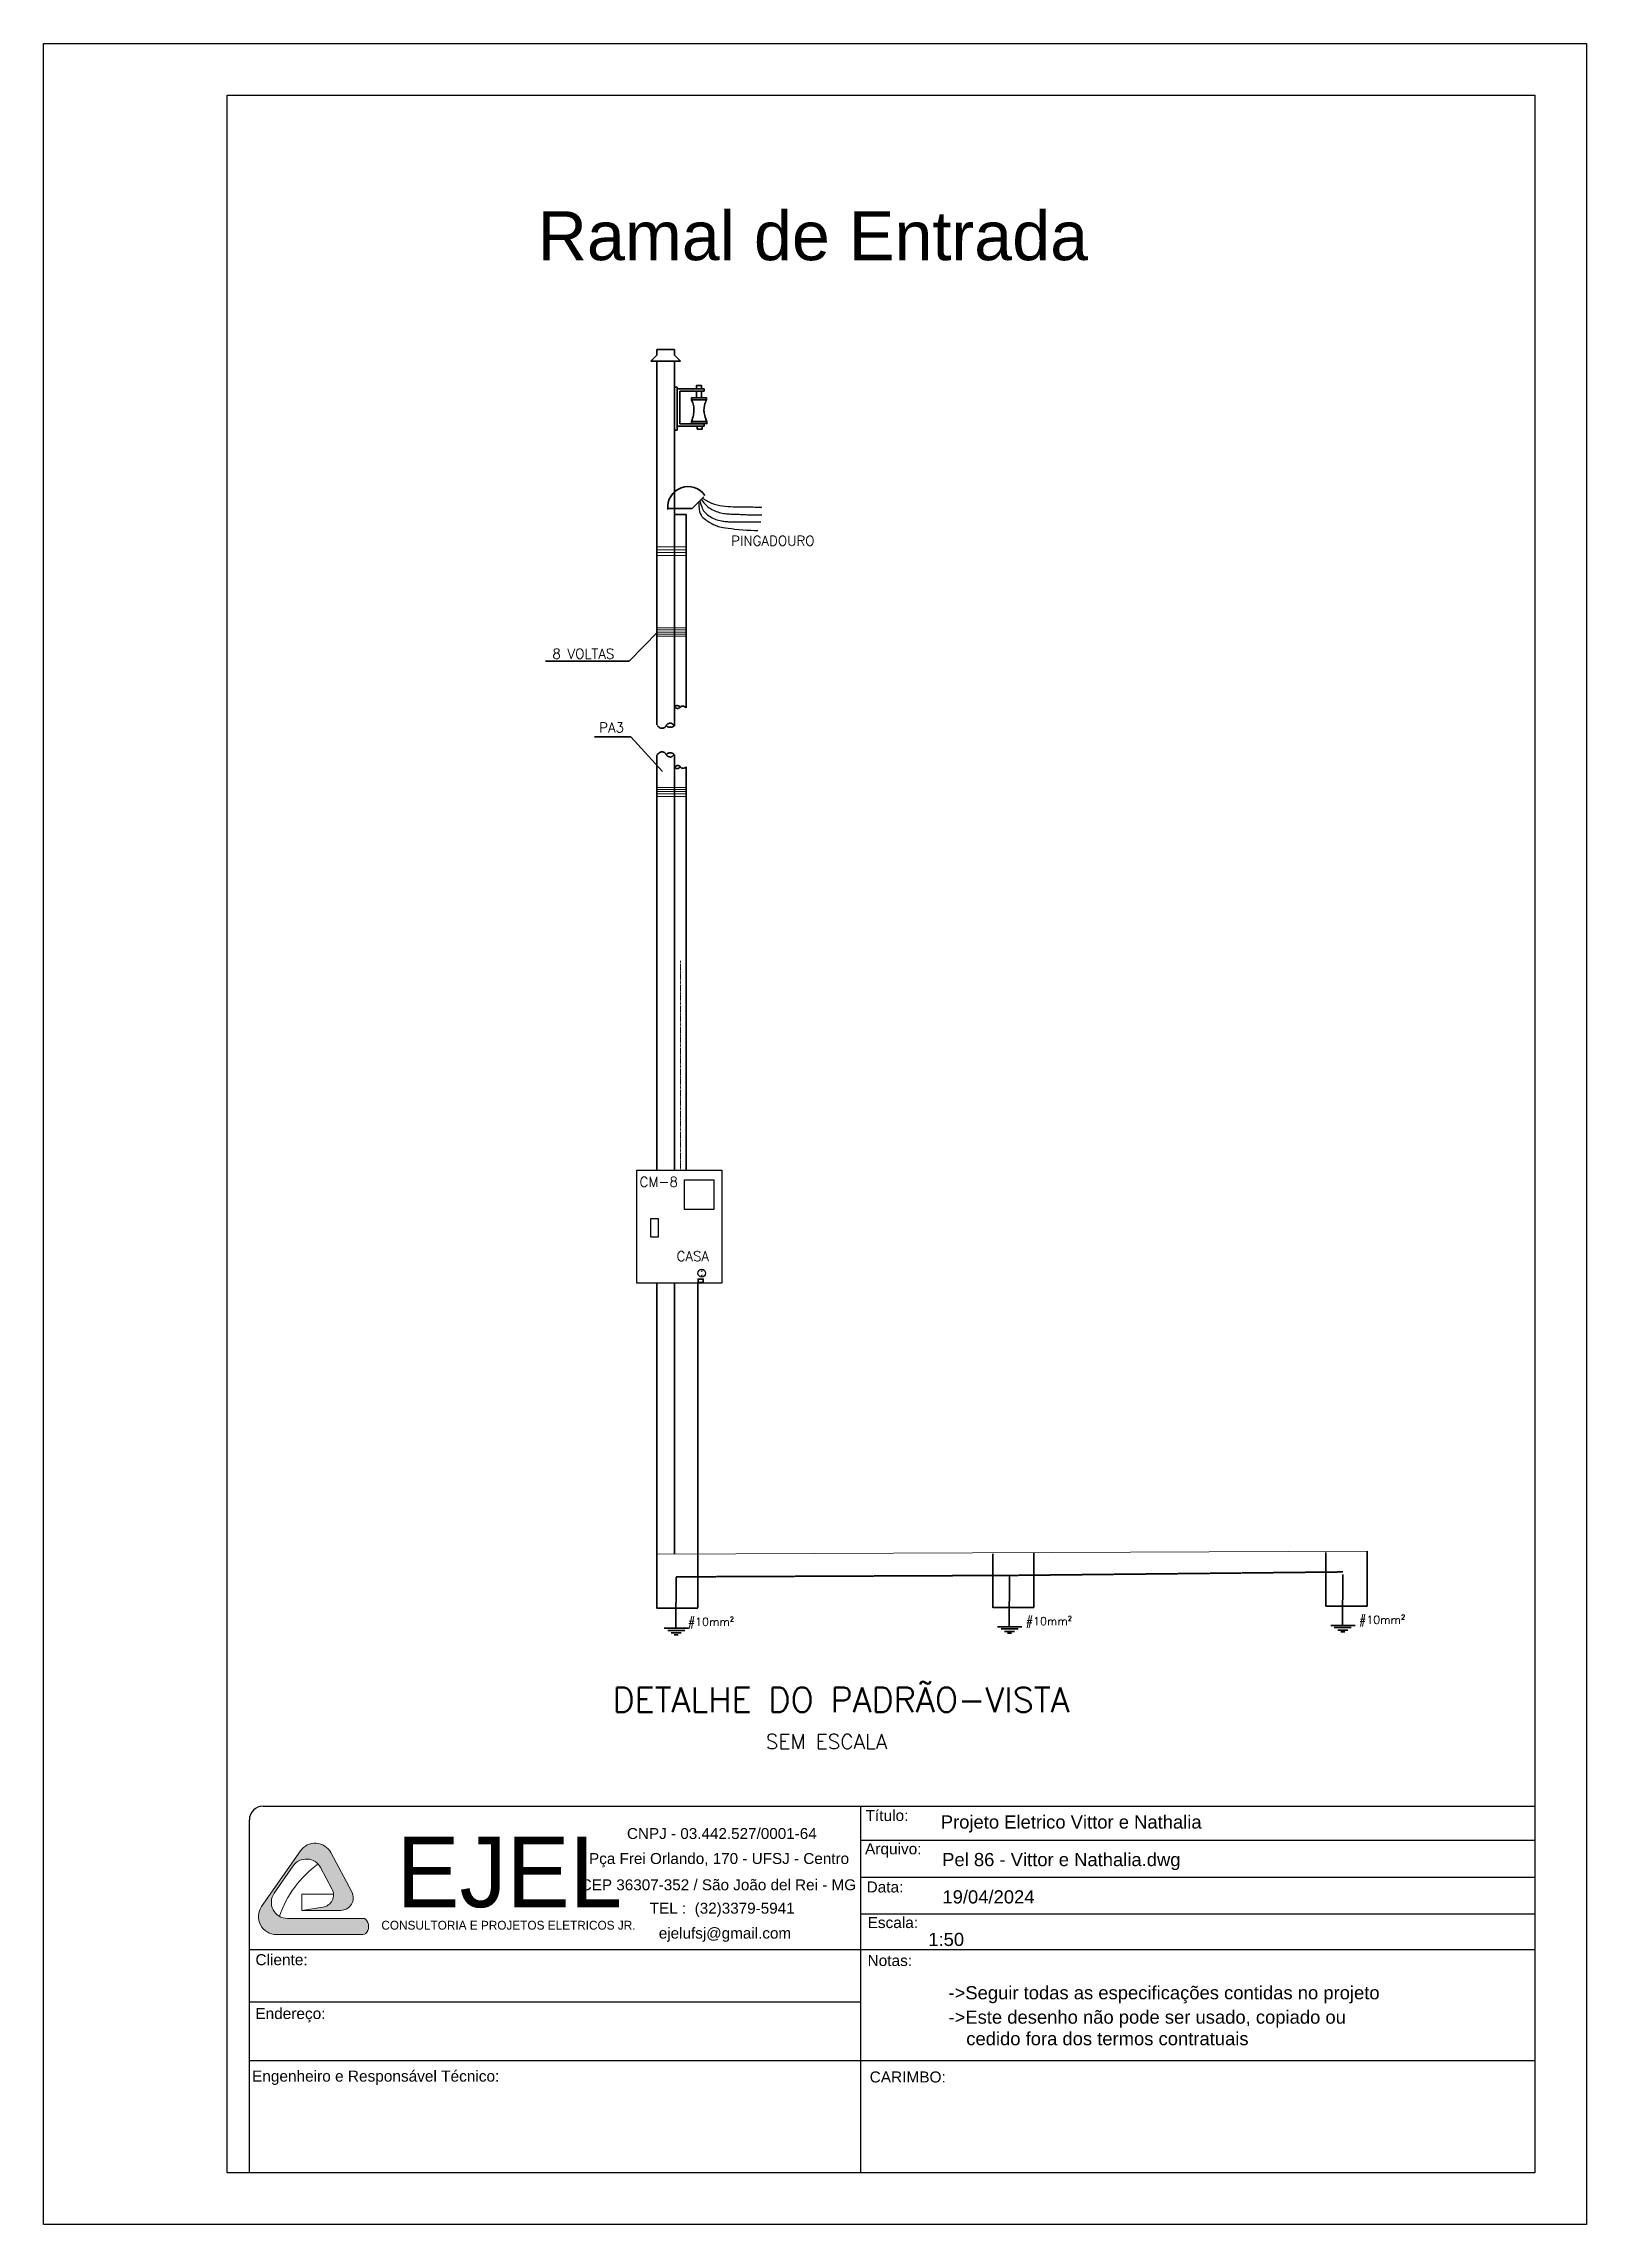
# Model space of a CAD drawing. Header units: millimetres. Extents: x 20625 to 81245, y 3427 to 18613.
# Drawn here: x 72437 to 73487, y 16922 to 18407 of the extents above; entities that cross this region are included whole.
import ezdxf

# ---------------------------------------------------------------- set-up
doc = ezdxf.new("R2010")
doc.units = ezdxf.units.MM
doc.linetypes.add('DASHDOT', pattern=[1, 0.5, -0.25, 0, -0.25])
doc.linetypes.add('HIDDEN', pattern=[0.375, 0.25, -0.125])
for name, color, linetype, lineweight in [('EJEL05130C', 130, 'Continuous', 30), ('EJEL0550C', 50, 'Continuous', 35), ('EJEL0580C', 80, 'Continuous', 9), ('EJEL0910C', 10, 'Continuous', 9), ('EJELFORMATO', 170, 'Continuous', 25)]:
    doc.layers.add(name, color=color, linetype=linetype, lineweight=lineweight)
doc.styles.add('AGEONE', font='')
doc.styles.add('AR', font='arial.ttf')
doc.styles.add('ROMANS', font='romans.shx')
doc.styles.get("Standard").update_dxf_attribs({"font": 'arial.ttf'})
doc.styles.get('AGEONE').set_extended_font_data('Ageone')

msp = doc.modelspace()

# ---------------------------------------------------------------- texts
at = {"layer": 'EJEL05130C', "style": 'ROMANS'}
for s, height, p in [('DETALHE DO PADRÃO-VISTA', 16.72895015538372, (72824.37973897377, 17270.71132906674)), ('SEM ESCALA', 10.03737009323023, (72928.68843102314, 17245.54647536695))]:
    msp.add_text(s, height=height, dxfattribs=at).set_placement(p)
at = {"layer": 'EJEL05130C', "insert": (72773.36949825835, 18292.63439055338), "char_height": 33.28397104570214, "width": 400.7572429833703, "attachment_point": 1}
msp.add_mtext('Ramal de Entrada', dxfattribs=at)
at = {"layer": 'EJEL0550C', "style": 'ROMANS'}
msp.add_text('CM-8', height=6.690014724313508, dxfattribs=at).set_placement((72842.76788635881, 17628.39693346312))
at = {"layer": 'EJEL0550C', "lineweight": -3, "style": 'ROMANS'}
for p in [(72863.34607094736, 17329.396903252), (73093.33755238737, 17329.85481167251), (73320.14386319763, 17330.81348699595)]:
    msp.add_text('   #10mm²', height=5.510850301450316, dxfattribs=at).set_placement(p)
at = {"layer": 'EJEL0550C'}
for s, p in [('Título:', (72996.64582553299, 17196.52194529535)), ('Arquivo:', (72996.26692851691, 17173.83299077062)), ('Data:', (72997.30808707322, 17147.86204198589)), ('Escala:', (72997.98990165596, 17123.61282546338)), ('Cliente:', (72581.37516448797, 17098.32385955051)), ('Notas:', (72997.97396605319, 17097.76632890579)), ('Endereço:', (72581.28714438941, 17061.67662064786)), ('Engenheiro e Responsável Técnico:', (72579.03313899602, 17019.05423843734)), ('CARIMBO:', (72999.4040506995, 17018.4680113613))]:
    msp.add_text(s, height=7.499999999997021, dxfattribs=at).set_placement(p)
at = {"layer": 'EJEL0580C', "style": 'ROMANS'}
for s, height, p in [('PINGADOURO', 6.691580062153488, (72905.11545230454, 18064.92690729781)), ('8 VOLTAS', 6.691580062153488, (72783.42205306253, 17987.99405734472)), ('PA3', 6.691580062153488, (72815.27665856403, 17937.77763212792)), ('CASA', 6.690014724313508, (72868.01765261595, 17577.76081327432))]:
    msp.add_text(s, height=height, dxfattribs=at).set_placement(p)
at = {"layer": 'EJEL0910C'}
for s, height, p in [('Projeto Eletrico Vittor e Nathalia ', 8.965787222641456, (73047.82019461726, 17191.37145945005, 836659.2000000005)), ('Pel 86 - Vittor e Nathalia.dwg', 8.965787222641456, (73048.76686231859, 17165.76495555132, 836659.2000000005)), ('19/04/2024', 8.965787222641456, (73048.91129064112, 17140.36647748549, 836659.2000000005)), ('1:50', 8.965787222638104, (73039.29358309403, 17111.39758033614)), ('->Seguir todas as especificações contidas no projeto', 8.965787222638104, (73053.03145236889, 17075.09914326378)), ('->Este desenho não pode ser usado, copiado ou', 8.965787222638104, (73053.03145236889, 17058.49748662465)), ('    cedido fora dos termos contratuais', 8.965787222638104, (73051.232539773, 17043.83350320831))]:
    msp.add_text(s, height=height, dxfattribs=at).set_placement(p)
for s, height, style, p in [('EJEL', 48.04040216260757, 'AGEONE', (72677.39850976654, 17137.83516890311)), ('CNPJ - 03.442.527/0001-64', 7.425507176293427, 'AR', (72834.21179929803, 17184.27130402178)), ('Pça Frei Orlando, 170 - UFSJ - Centro', 7.425507176293427, 'AR', (72808.41271368696, 17167.25824931779)), ('CEP 36307-352 / São João del Rei - MG', 7.425507176293427, 'AR', (72802.76359477892, 17149.35857699538)), ('TEL :  (32)3379-5941', 7.425507176293427, 'AR', (72849.7298248689, 17133.41469609104)), ('CONSULTORIA E PROJETOS ELETRICOS JR.', 5.999999999997617, 'AGEONE', (72667.05730825936, 17122.53852898817)), ('ejelufsj@gmail.com', 7.425507176293427, 'AR', (72855.87493141761, 17116.46603964927))]:
    msp.add_text(s, height=height, dxfattribs=dict(at, style=style)).set_placement(p)

# ---------------------------------------------------------------- blocks, each defined once
blk = doc.blocks.new('A$C5F4A2DB3')
at = {"layer": 'EJEL05130C'}
for p, q in [((0, 0), (0, 230)), ((0, 230), (172.5, 230)), ((172.5, 230), (172.5, 0)), ((96.64920554123819, 150.0591722979734), (96.64920554123819, 210.0591722979734)), ((96.64920554123819, 210.0591722979734), (156.6492055412382, 210.0591722979734)), ((156.6492055412382, 210.0591722979734), (156.6492055412382, 150.0591722979734)), ((156.6492055412382, 150.0591722979734), (96.64920554123819, 150.0591722979734)), ((27.82724357885309, 93.83141645032447), (27.82724357885309, 131.7084198010853)), ((27.82724357885309, 131.7084198010853), (42.82724357885309, 131.7084198010853)), ((42.82724357885309, 93.83141645032447), (27.82724357885309, 93.83141645032447)), ((42.82724357885309, 131.7084198010853), (42.82724357885309, 93.83141645032447)), ((172.5, 0), (0, 0))]:
    blk.add_line(p, q, dxfattribs=at)
for centre, radius in [((131.754860102199, 20.14273750243592), 7.875029835656671), ((131.6885855067521, 24.46546645491617), 0.7271537957777686), ((131.6885855067521, 15.49842860229546), 0.7271537957777686)]:
    blk.add_circle(centre, radius, dxfattribs=at)
blk = doc.blocks.new('A$C5AAA72BA')
at = {"layer": 'EJEL05130C'}
blk.add_blockref('A$C5F4A2DB3', (0, -26.61811790260253), dxfattribs=at)

# ---------------------------------------------------------------- hatches: boundary and pattern name
at = {"layer": 'EJEL0910C'}
h = msp.add_hatch(color=256, dxfattribs=at)
h.dxf.hatch_style = 1
edge = h.paths.add_edge_path()
edge.add_arc((72625.92247307279, 17146.24013330809), 8.52231240695832, -81.4230188051423, 28.01405766307471, ccw=False)
edge.add_line((72627.19347450708, 17137.8131312247), (72612.81998294959, 17135.64525133086))
edge.add_line((72612.81998294908, 17135.64525133068), (72639.43661291304, 17135.64525133068))
edge.add_arc((72639.43661291333, 17144.16756373784), 8.522312406956294, 270, 388.0140576630612)
edge.add_line((72646.96038626017, 17148.17039315902), (72632.70837781556, 17174.95866465349))
edge.add_arc((72621.9601301766, 17169.24033690886), 12.17473200993796, 28.01405766304059, 145.1095997923543)
edge.add_line((72611.97383392791, 17176.20438650244), (72585.5818582677, 17138.35886515907))
edge.add_arc((72595.56815451587, 17131.39481556541), 12.17473200993696, 145.1095997923455, 269.9862535994334)
edge.add_line((72595.56523355555, 17119.220083906), (72654.45295792581, 17119.20595556583))
edge.add_ellipse((72654.45437690541, 17124.70311764548), major_axis=(0.001418979510486892, 5.497162079936709), ratio=0.7056061408771387, start_angle=180, end_angle=360.0417428966182)
edge.add_line((72654.45296995783, 17130.20027899598), (72603.1128233746, 17130.18818386259))
edge.add_arc((72603.10999498397, 17141.14544230662), 10.95725880894664, 145.1095997923734, 270.0147897280216, ccw=False)
edge.add_line((72594.12232835994, 17147.41308694091), (72607.03555402752, 17165.93037279697))
edge.add_arc((72616.02322065168, 17159.66272816284), 10.95725880893985, 28.01405766305561, 145.109599792388, ccw=False)
edge.add_line((72625.69664352718, 17164.80922313302), (72633.44624642063, 17150.24296272958))

# ---------------------------------------------------------------- linework, layer by layer
at = {"layer": 'EJEL05130C'}
for points in [[(72883.03066303054, 18094.49852718039), (72883.10193665673, 18091.95515993294), (72883.30809458064, 18089.87184221279), (72883.63764236393, 18088.18463518825), (72884.07908557399, 18086.82960002791), (72884.6209297748, 18085.74279789979), (72885.25168052914, 18084.86028997219), (72885.95984340327, 18084.1181374137), (72886.73392396001, 18083.45240139291), (72887.56227134938, 18082.81057940606), (72888.43260905654, 18082.18591426454), (72889.33250415276, 18081.58308510796), (72890.24952370924, 18081.00677107621), (72891.1712347938, 18080.46165130861), (72892.08520447765, 18079.95240494478), (72892.97899983438, 18079.48371112461), (72893.84018793057, 18079.06024898741), (72894.66630557629, 18078.68461805553), (72895.49476854134, 18078.35109938042), (72896.3729623297, 18078.05189439595), (72897.34827244881, 18077.77920453575), (72898.46808440614, 18077.52523123456), (72899.77978371024, 18077.28217592569), (72901.33075586284, 18077.04224004304), (72903.16838637597, 18076.79762502107), (72905.31957396846, 18076.54365171959), (72907.72927022312, 18076.28811870501), (72910.32193994224, 18076.04194396964), (72913.02204792113, 18075.8160455061), (72915.75405895978, 18075.62134130672), (72918.44243785585, 18075.46874936439), (72921.01164940812, 18075.36918767087), (72923.38615841772, 18075.33357421905)], [(72883.99152039435, 18095.03090929004), (72884.34828313565, 18093.70569060776), (72884.7062171132, 18092.51463784479), (72885.07775548963, 18091.44214681059), (72885.47533143219, 18090.47261331639), (72885.91137810581, 18089.59043317165), (72886.39832867312, 18088.78000218731), (72886.94861630023, 18088.0257161737), (72887.5746741532, 18087.31197094116), (72888.28479103479, 18086.62645659584), (72889.0706782955, 18085.97004042996), (72889.9199029305, 18085.34688403064), (72890.82003193155, 18084.7611489859), (72891.75863229041, 18084.21699688317), (72892.72327099882, 18083.71858931102), (72893.70151504852, 18083.2700878566), (72894.68093143127, 18082.87565410735), (72895.65061197776, 18082.53788954615), (72896.60574785384, 18082.25315523404), (72897.54305507347, 18082.01625212725), (72898.45924964032, 18081.82198118168), (72899.35104756373, 18081.66514335327), (72900.21516485195, 18081.54053959737), (72901.04831751209, 18081.44297087106), (72901.84722155237, 18081.36723812969), (72902.61238534535, 18081.30866223335), (72903.35948673605, 18081.2646436606), (72904.10799592918, 18081.23310279327), (72904.87738313524, 18081.21196001439), (72905.6871185601, 18081.19913570579), (72906.5566724154, 18081.1925502499), (72907.50551490588, 18081.19012402945), (72908.55311624201, 18081.18977742657), (72909.72379463617, 18081.18977742657), (72911.06126032444, 18081.18977742657), (72912.61407154592, 18081.18977742657), (72914.43078653973, 18081.18977742657), (72916.55996354729, 18081.18977742657), (72919.05016081002, 18081.18977742657), (72921.94993656587, 18081.18977742657), (72925.3078490551, 18081.18977742657)], [(72884.71212326881, 18096.62805561955), (72885.68211611548, 18095.31521060985), (72886.61692429661, 18094.16093801183), (72887.52639956516, 18093.14912235708), (72888.42039368213, 18092.26364817779), (72889.3087584016, 18091.48840000526), (72890.20134548227, 18090.80726237195), (72891.10800668054, 18090.20411980918), (72892.0385937551, 18089.66285684855), (72893.00022185537, 18089.16995675999), (72893.9890597154, 18088.72229776499), (72894.99853945652, 18088.31935682195), (72896.02209320694, 18087.96061088981), (72897.05315309027, 18087.64553692784), (72898.08515123243, 18087.37361189471), (72899.1115197582, 18087.14431274908), (72900.12569079465, 18086.95711645022), (72901.12258204794, 18086.81054758337), (72902.10305356016, 18086.69932123723), (72903.06945095361, 18086.61720012796), (72904.0241198541, 18086.55794697082), (72904.9694058828, 18086.51532448113), (72905.90765466317, 18086.48309537443), (72906.84121182216, 18086.4550223663), (72907.77242297979, 18086.42486817231), (72908.70339922103, 18086.38778165804), (72909.63531346996, 18086.34445629133), (72910.56910411213, 18086.29697168861), (72911.50570953081, 18086.24740746919), (72912.44606811044, 18086.1978432489), (72913.39111823424, 18086.15035864706), (72914.34179828782, 18086.10703327978), (72915.29904665558, 18086.06994676579), (72916.26911888031, 18086.04065881762), (72917.2795391372, 18086.0186495311), (72918.36314875983, 18086.00287909758), (72919.55278908061, 18085.99230770813), (72920.88130143654, 18085.98589555384), (72922.38152716123, 18085.98260282575), (72924.08630758704, 18085.98138971552), (72926.02848404874, 18085.98121641423)], [(72885.91323512315, 18097.16043772919), (72887.95266958965, 18095.88355251267), (72889.93299522171, 18094.83126599882), (72891.86265594335, 18093.97862277647), (72893.7500956751, 18093.30066743334), (72895.60375833754, 18092.77244455884), (72897.43208785584, 18092.36899874153), (72899.2435281505, 18092.06537456941), (72901.04652314211, 18091.8366166316), (72902.8467019816, 18091.66088894317), (72904.63843473577, 18091.52883322433), (72906.41327669831, 18091.43421062294), (72908.16278316066, 18091.3707822857), (72909.87850942116, 18091.33230935961), (72911.55201076891, 18091.31255299224), (72913.17484250107, 18091.30527433088), (72914.73855991026, 18091.30423452195), (72916.23424908298, 18091.30406122066), (72917.65111927356, 18091.30284811014), (72918.97791052918, 18091.29955538206), (72920.20336289698, 18091.29314322805), (72921.31621642297, 18091.28257183831), (72922.3052111543, 18091.2668014048), (72923.15908713927, 18091.24479211828), (72923.86658442274, 18091.2155041704), (72924.42172114161, 18091.17867760835), (72924.83962779182, 18091.1371719067), (72925.1407129579, 18091.09462639611), (72925.34538522208, 18091.05468040814), (72925.47405317466, 18091.0209732726), (72925.54712539326, 18090.99714432074), (72925.58501046819, 18090.98683288324), (72925.60811698281, 18090.99367829135), (72925.63263104294, 18091.01976016237), (72925.65784885798, 18091.06091926085), (72925.67884415282, 18091.11143663885), (72925.6906906616, 18091.16559334752), (72925.68846211152, 18091.21767043861), (72925.66723222978, 18091.2619489636), (72925.62207474821, 18091.29270997423), (72925.5480633975, 18091.30423452195)]]:
    msp.add_lwpolyline(points, dxfattribs=at)
at = {"layer": 'EJEL0550C'}
for p, q in [((72850.50484629018, 18190.59149051531), (72854.51979432753, 18194.60643855266)), ((72854.51979432753, 18194.60643855266), (72854.51979432753, 18198.62138658973)), ((72854.51979432753, 18198.62138658973), (72866.56463843843, 18198.62138658973)), ((72866.56463843843, 18198.62138658973), (72866.56463843843, 18194.60643855266)), ((72870.57958647577, 18190.59149051531), (72866.56463843843, 18194.60643855266)), ((72854.51979432753, 18190.59149051531), (72850.50484629018, 18190.59149051531)), ((72854.49706972139, 17996.68964300971), (72854.49706972139, 18190.59149051531)), ((72854.51979432753, 18190.59149051531), (72866.56463843843, 18190.59149051531)), ((72866.56463843843, 18190.59149051531), (72870.57958647577, 18190.59149051531)), ((72866.56463843843, 17998.75541407355), (72866.56463843843, 18190.59149051531)), ((72870.19493078813, 18171.8388285932), (72886.69134529016, 18171.8388285932)), ((72886.69134529016, 18170.06491599504), (72870.19493078813, 18170.06491599504)), ((72886.69134529016, 18171.8388285932), (72886.69134529016, 18170.06491599504)), ((72886.69134529016, 18148.0177037329), (72870.19493078813, 18148.0177037329)), ((72886.69134529016, 18146.24378685875), (72886.69134529016, 18148.0177037329)), ((72870.19493078813, 18146.24378685875), (72886.69134529016, 18146.24378685875)), ((72878.58675794434, 18090.2177895833), (72862.52696579609, 18090.2177895833)), ((72866.54191383229, 18090.2177895833), (72874.57180990699, 18090.2177895833)), ((72866.54191383229, 18086.20284154566), (72866.54191383229, 18090.2177895833)), ((72878.58675794434, 18090.2177895833), (72886.61665401788, 18098.24768565742)), ((72866.54191383229, 18086.20284154566), (72874.57180990699, 18086.20284154566)), ((72874.57180990699, 18086.20284154566), (72874.57180990699, 17954.61691482551)), ((72855.16876044871, 18006.18853267131), (72835.8085383672, 17986.28832528253)), ((72854.52710153314, 17943.02206608984), (72854.52710153314, 17998.21917761378)), ((72866.5265767315, 17942.07237028119), (72866.5265767315, 17998.69406566783)), ((72835.8085383672, 17986.28832528253), (72778.86671175656, 17986.28832528253)), ((72836.86710933909, 17934.69783884004), (72812.19231091483, 17934.69783884004)), ((72858.45755149765, 17911.0860874487), (72836.86710933909, 17934.69783884004)), ((72854.49706972139, 17639.75711246242), (72854.49706972139, 17922.49733052729)), ((72866.54191383229, 17639.75711246242), (72866.54191383229, 17922.49733052729)), ((72874.57180990699, 17914.46743445288), (72874.57180990699, 17814.22192238072)), ((72874.4773140488, 17639.75711246242), (72874.4773140488, 17782.16894199177)), ((72854.49706972139, 17377.55678000735), (72854.49706972139, 17562.80394174741)), ((72866.54191383229, 17378.32606172115), (72866.54191383229, 17562.80394174741)), ((72867.72810251678, 17362.56543410248), (72867.51537025439, 17327.81984024033)), ((73094.53441332706, 17363.52410942593), (73094.32168106466, 17328.77851556407)), ((73321.34072413732, 17364.48278474938), (73321.12799187494, 17329.73719088752)), ((72859.63219699987, 17327.81984024033), (72876.16421125045, 17327.81984024033)), ((72862.03706187736, 17326.33649948949), (72873.55357742793, 17326.33649948949)), ((72864.36774630219, 17324.62495246908), (72871.15430335398, 17324.62495246908)), ((72866.4243448575, 17323.39266878067), (72869.16629444894, 17323.39266878067)), ((73086.438507809, 17328.77851556407), (73102.97052206188, 17328.77851556407)), ((73088.84337268877, 17327.29517481322), (73100.3598882382, 17327.29517481322)), ((73091.17405711362, 17325.5836277931), (73097.96061416541, 17325.5836277931)), ((73093.23065566778, 17324.3513441044), (73095.97260525922, 17324.3513441044)), ((73313.24481861926, 17329.73719088752), (73329.77683287214, 17329.73719088752)), ((73315.64968349905, 17328.25385013667), (73327.16619904847, 17328.25385013667)), ((73317.98036792388, 17326.54230311656), (73324.76692497567, 17326.54230311656)), ((73320.03696647804, 17325.31001942785), (73322.77891606948, 17325.31001942785))]:
    msp.add_line(p, q, dxfattribs=at)
at = {"layer": 'EJEL0550C', "linetype": 'HIDDEN'}
for p, q in [((72874.45489461944, 17815.30306758813), (72874.45489461944, 17782.395811984)), ((72882.55360690466, 17562.80394174741), (72882.55360690466, 17341.42830501195)), ((72854.49706972139, 17341.20708137487), (72854.49706972139, 17377.98601287074)), ((73083.13234989594, 17341.70850617854), (73083.13234989594, 17378.48743767441)), ((73111.18888707922, 17379.29845717786), (73111.18888707922, 17341.92972981562)), ((73309.93866070622, 17342.66718150199), (73309.93866070622, 17379.44611299786)), ((73337.99519788948, 17380.25713250131), (73337.99519788948, 17342.88840513907)), ((73094.53441332706, 17363.74056177064), (72867.72810251678, 17362.78188644719)), ((73321.35070552607, 17366.11304647783), (73094.53441332706, 17363.74056177064)), ((72882.55360690466, 17341.42830501195), (72854.85311531356, 17341.42830501195)), ((73111.18888707922, 17341.92972981562), (73083.4883954881, 17341.92972981562)), ((73337.99519788948, 17342.88840513907), (73310.29470629837, 17342.88840513907))]:
    msp.add_line(p, q, dxfattribs=at)
at = {"layer": 'EJEL0550C'}
for points in [[(72866.51496126578, 18172.85249293509), (72866.51496126578, 18143.70963028031), (72868.29149768189, 18143.70963028031), (72868.29149768189, 18172.85249293509)], [(72878.10960998168, 18164.15064872092), (72878.10960998168, 18165.61449877534), (72888.45878093944, 18165.61449877534), (72888.45878093944, 18164.15064872092)], [(72878.10960998168, 18148.04588915363), (72878.10960998168, 18149.51054219791), (72888.67896068975, 18149.51054219791), (72888.67896068975, 18148.04588915363)], [(72882.66198373436, 17563.27521634824), (72882.66198373436, 17565.50568058088), (72886.18445824532, 17565.50568058088), (72886.18445824532, 17563.27521634824)]]:
    msp.add_lwpolyline(points, close=True, dxfattribs=at)
for points in [[(72870.19493078813, 18171.8388285932), (72868.29149768189, 18171.8388285932)], [(72868.29149768189, 18171.8388285932), (72868.29149768189, 18146.24378685875), (72870.19493078813, 18146.24378685875)], [(72870.19493078813, 18148.0177037329), (72870.19493078813, 18170.06491599504)], [(72878.10960998168, 18164.15064872092), (72878.62775192628, 18163.09608537103), (72879.03428545009, 18162.12019226143), (72879.34146830149, 18161.21009881804), (72879.56155822425, 18160.35293446594), (72879.70681296679, 18159.53582863048), (72879.78949027522, 18158.74591073704), (72879.82184789443, 18157.97031021124), (72879.81614357057, 18157.19615647816), (72879.78119442858, 18156.41057896316), (72879.71205510088, 18155.60070709159), (72879.60033960339, 18154.75367028912), (72879.43766194739, 18153.85659798108), (72879.2156361442, 18152.89661959255), (72878.92587620625, 18151.86086454861), (72878.55999614831, 18150.73646227546), (72878.10960998168, 18149.51054219791)], [(72881.63272688475, 18171.8388285932), (72881.63272688475, 18174.02455539828), (72884.93566403752, 18174.02455539828), (72884.93566403752, 18171.8388285932)], [(72881.63272688475, 18165.61449877534), (72881.63272688475, 18170.06491599504)], [(72884.93566403752, 18170.06491599504), (72884.93566403752, 18165.61449877534), (72881.63272688475, 18165.61449877534)], [(72888.45878093944, 18164.15064872092), (72888.00363960772, 18163.24698429128), (72887.62527333671, 18162.36620506579), (72887.31787472019, 18161.5083110439), (72887.07563635994, 18160.67330222588), (72886.89275084974, 18159.86117861145), (72886.7634107891, 18159.07194020118), (72886.68180877293, 18158.30558699479), (72886.64213740075, 18157.56211899169), (72886.64117012874, 18156.8367700105), (72886.68600384567, 18156.10570913793), (72886.78631630265, 18155.34033927984), (72886.95178524974, 18154.51206334155), (72887.19208843695, 18153.59228422808), (72887.51690361544, 18152.55240484473), (72887.93590853293, 18151.36382809683), (72888.45878093944, 18149.99795688938)], [(72882.07316668396, 18144.21261611826), (72882.07316668396, 18146.24378685875)], [(72885.37602353815, 18146.24378685875), (72885.37602353815, 18144.21261611826), (72882.07316668396, 18144.21261611826)], [(72874.47352397941, 17954.69078986951), (72873.9939317188, 17955.00515133508), (72873.58051568198, 17955.25063777865), (72873.2251203496, 17955.43525792367), (72872.91959020105, 17955.56702049387), (72872.65576971699, 17955.65393421211), (72872.42550337686, 17955.70400780241), (72872.22063566123, 17955.72524998792), (72872.03301104844, 17955.72566949237), (72871.85574719828, 17955.71197838898), (72871.68705447702, 17955.68570214862), (72871.52641643246, 17955.64706959198), (72871.37331661006, 17955.59630953969), (72871.22723855416, 17955.53365081243), (72871.08766581252, 17955.45932223115), (72870.95408193064, 17955.37355261593), (72870.825970454, 17955.27657078829), (72870.70238473304, 17955.16910134624), (72870.58065733706, 17955.05385200141), (72870.45769064034, 17954.93402624334), (72870.33038701596, 17954.81282756102), (72870.1956488359, 17954.693459444), (72870.05037847557, 17954.57912538209), (72869.89147830811, 17954.47302886401), (72869.71585070547, 17954.37837337986), (72869.5215682839, 17954.29805732393), (72869.31138463112, 17954.23375871517), (72869.08922357105, 17954.18685047783), (72868.85900893337, 17954.15870553503), (72868.62466454666, 17954.15069681159), (72868.39011423483, 17954.16419723148), (72868.1592818299, 17954.2005797181), (72867.93609115461, 17954.26121719599), (72867.72439708706, 17954.34649105894), (72867.52777867697, 17954.45281658058), (72867.34974602704, 17954.57561750437), (72867.19380923537, 17954.7103175729), (72867.06347840233, 17954.85234053078), (72866.9622636272, 17954.99711012117), (72866.89367501036, 17955.14005008696), (72866.86122264991, 17955.2765841713), (72866.8673498242, 17955.4028987759), (72866.91023251411, 17955.51823092887), (72866.98697987967, 17955.6225803171), (72867.0947010797, 17955.71594662667), (72867.23050527304, 17955.7983295442), (72867.3915016174, 17955.86972875574), (72867.57479927276, 17955.93014394764), (72867.77750740029, 17955.97957480624), (72867.997698925, 17956.01687683653), (72868.23730186312, 17956.03632881514), (72868.49920799247, 17956.03106533882), (72868.78630909776, 17955.99422100228), (72869.10149696025, 17955.91893040168), (72869.44766336353, 17955.7983281326), (72869.82770008539, 17955.6255487909), (72870.24449891286, 17955.39372697188)], [(72854.66674142452, 17942.4936186292), (72855.41050985604, 17941.83203737373), (72856.06474329952, 17941.33691209948), (72856.63886645348, 17940.98670135642), (72857.14230401645, 17940.75986369307), (72857.58448068584, 17940.63485765825), (72857.97482116015, 17940.59014180218), (72858.32275014141, 17940.60417467284), (72858.63769232351, 17940.65541481958), (72858.92764890417, 17940.7258022434), (72859.19492706608, 17940.81120274989), (72859.44041049118, 17940.91096359624), (72859.66498285785, 17941.02443203964), (72859.86952784917, 17941.15095533755), (72860.05492914468, 17941.28988074746), (72860.22207042514, 17941.44055552627), (72860.37183537128, 17941.60232693116), (72860.50564757727, 17941.77421584835), (72860.62709029336, 17941.95393767871), (72860.74028668206, 17942.13888145013), (72860.8493599071, 17942.32643619281), (72860.95843313212, 17942.51399093577), (72861.07162952199, 17942.69893470719), (72861.19307223806, 17942.87865653726), (72861.32688444406, 17943.05054545445), (72861.47625669121, 17943.21231685963), (72861.64064907875, 17943.36299163815), (72861.81858909118, 17943.50191704806), (72862.00860421876, 17943.62844034598), (72862.20922194482, 17943.74190878966), (72862.41896975735, 17943.84166963601), (72862.63637514312, 17943.92707014221), (72862.85996558663, 17943.99745756631), (72863.08812130724, 17944.05217916437), (72863.31863345913, 17944.09058219469), (72863.54914592321, 17944.11201391392), (72863.77730258624, 17944.11582158008), (72864.00074733146, 17944.10135244952), (72864.21712404212, 17944.06795377998), (72864.42407660265, 17944.01497282924), (72864.61924889975, 17943.94175685362), (72864.80082474166, 17943.84852346074), (72864.96914764793, 17943.73897165654), (72865.12510106432, 17943.6176707971), (72865.26956843535, 17943.48919023793), (72865.40343320789, 17943.3580993354), (72865.52757882419, 17943.22896744502), (72865.6428887334, 17943.10636392316), (72865.7502463778, 17942.99485812533), (72865.85004434227, 17942.89771381743), (72865.9407117491, 17942.81297240553), (72866.02018686205, 17942.73736970551), (72866.08640794145, 17942.66764153296), (72866.13731324761, 17942.60052370435), (72866.17084104317, 17942.53275203498), (72866.18492958958, 17942.46106234074), (72866.17751714833, 17942.3821904378), (72866.14703289811, 17942.29385141309), (72866.09386967962, 17942.19767743686), (72866.01891125308, 17942.09627995013), (72865.92304137758, 17941.99227039479), (72865.80714381218, 17941.88826021241), (72865.67210231598, 17941.78686084375), (72865.51880064803, 17941.69068373066), (72865.34812256625, 17941.60234031417), (72865.16090270334, 17941.52406116541), (72864.95777917714, 17941.45655336885), (72864.7393409745, 17941.40014313992), (72864.50617708916, 17941.35515669262), (72864.25887650915, 17941.32192024182), (72863.99802822244, 17941.3007600021), (72863.72422122167, 17941.29200218745), (72863.43804449479, 17941.29597301304), (72863.14052875614, 17941.31430436109), (72862.83447160682, 17941.35385078907), (72862.5231123731, 17941.42277252152), (72862.20969038241, 17941.52922978357), (72861.89744495871, 17941.68138280033), (72861.58961542942, 17941.88739179692), (72861.28944111965, 17942.15541699788), (72861.00016135565, 17942.4936186292)], [(72854.66674142452, 17922.65535888202), (72855.41050985604, 17923.31694011186), (72856.06474329952, 17923.81206520234), (72856.63886645348, 17924.16227544914), (72857.14230401645, 17924.38911214531), (72857.58448068584, 17924.51411658535), (72857.97482116015, 17924.5588300632), (72858.32275014141, 17924.5447938728), (72858.63769232351, 17924.49354930835), (72858.92764890417, 17924.42315631704), (72859.19492706608, 17924.33774945877), (72859.44041049118, 17924.23798194699), (72859.66498285785, 17924.12450699513), (72859.86952784917, 17923.99797781578), (72860.05492914468, 17923.85904762266), (72860.22207042514, 17923.70836962894), (72860.37183537128, 17923.54659704748), (72860.50564757727, 17923.37470928036), (72860.62709029336, 17923.1949904826), (72860.74028668206, 17923.01005099754), (72860.8493599071, 17922.82250116912), (72860.95843313327, 17922.63495134041), (72861.07162952199, 17922.45001185536), (72861.19307223806, 17922.27029305759), (72861.32688444406, 17922.09840529048), (72861.47625669121, 17921.93663270901), (72861.64064907875, 17921.78595471529), (72861.81858909118, 17921.64702452189), (72862.00860421876, 17921.52049534283), (72862.20922194482, 17921.40702039039), (72862.41896975735, 17921.3072528789), (72862.63637514312, 17921.22184602063), (72862.85996558663, 17921.15145302932), (72863.08812130724, 17921.09672703978), (72863.31863345913, 17921.05832087288), (72863.54914592321, 17921.03688727142), (72863.77730258624, 17921.03307897823), (72864.00074733146, 17921.04754873582), (72864.21712404212, 17921.0809492873), (72864.42407660265, 17921.13393337519), (72864.61924889975, 17921.20715374202), (72864.80082474166, 17921.3003927286), (72864.96914764793, 17921.40995106747), (72865.12510106432, 17921.53125908918), (72865.26956843535, 17921.659747124), (72865.40343320789, 17921.79084550217), (72865.52757882419, 17921.91998455454), (72865.6428887334, 17922.04259461136), (72865.75024637894, 17922.15410600289), (72865.85004434227, 17922.25125470199), (72865.9407117491, 17922.33599925046), (72866.02018686205, 17922.41160383272), (72866.08640794145, 17922.48133263229), (72866.13731324761, 17922.54844983387), (72866.17084104317, 17922.6162196213), (72866.18492958958, 17922.68790617868), (72866.17751714833, 17922.76677369013), (72866.14703289811, 17922.85510712143), (72866.09386967962, 17922.95127456299), (72866.01891125308, 17923.05266488744), (72865.92304137758, 17923.15666696685), (72865.80714381218, 17923.26066967387), (72865.67210231598, 17923.36206188026), (72865.51880064803, 17923.45823245868), (72865.34812256625, 17923.54657028089), (72865.16090270334, 17923.62484501252), (72864.95777917714, 17923.69234948962), (72864.7393409745, 17923.74875734005), (72864.50617708916, 17923.79374219257), (72864.25887650915, 17923.82697767618), (72863.99802822244, 17923.84813741964), (72863.72422122167, 17923.8568950511), (72863.43804449479, 17923.85292419959), (72863.14052875614, 17923.83459300794), (72862.83447160682, 17923.79504767819), (72862.5231123731, 17923.72612892534), (72862.20969038241, 17923.6196774661), (72861.89744495871, 17923.46753401632), (72861.58961542942, 17923.26153929158), (72861.28944111965, 17922.99353400828), (72861.0001613568, 17922.65535888202)], [(72874.52049887166, 17914.31414373672), (72874.1162057334, 17914.00591654176), (72873.7550456821, 17913.76568468784), (72873.43155086334, 17913.58604279056), (72873.14025341802, 17913.45958546754), (72872.87568549052, 17913.37890733468), (72872.63237922065, 17913.33660300873), (72872.40486675277, 17913.32526710616), (72872.18768023013, 17913.33749424374), (72871.97656694308, 17913.3669262695), (72871.77213478199, 17913.41139396241), (72871.57620678097, 17913.46977533244), (72871.39060597864, 17913.54094838955), (72871.21715541484, 17913.623791144), (72871.05767812365, 17913.71718160604), (72870.91399714368, 17913.81999778594), (72870.7879355125, 17913.93111769365), (72870.68030359047, 17914.04915747992), (72870.58786103288, 17914.17168585247), (72870.50635481786, 17914.29600965926), (72870.43153192125, 17914.41943574908), (72870.3591393235, 17914.53927096928), (72870.28492400277, 17914.65282216896), (72870.20463293602, 17914.75739619576), (72870.11401310141, 17914.85029989763), (72870.0098578737, 17914.92951343706), (72869.89314620939, 17914.99571023264), (72869.76590346161, 17915.05023701694), (72869.63015498462, 17915.09444052309), (72869.48792613044, 17915.12966748398), (72869.341242251, 17915.15726463159), (72869.19212870175, 17915.17857869964), (72869.04261083464, 17915.19495642043), (72868.89441016245, 17915.20722085788), (72868.74803284231, 17915.21410040366), (72868.60368118866, 17915.21379977909), (72868.4615575171, 17915.2045237069), (72868.32186414326, 17915.18447690925), (72868.18480338505, 17915.15186410861), (72868.0505775546, 17915.10489002657), (72867.91938897215, 17915.04175938643), (72867.7915075178, 17914.96164930602), (72867.66747335729, 17914.86762648946), (72867.54789421972, 17914.76373003769), (72867.43337783881, 17914.65399905076), (72867.32453194479, 17914.54247262931), (72867.22196426791, 17914.4331898734), (72867.12628254073, 17914.33018988455), (72867.03809449464, 17914.23751176193), (72866.95831151708, 17914.15807264296), (72866.88905962298, 17914.09030181001), (72866.83276848332, 17914.03150658165), (72866.79186776906, 17913.97899427645), (72866.76878715004, 17913.93007221297), (72866.76595629838, 17913.88204771007), (72866.78580488387, 17913.8322280863), (72866.83076257752, 17913.77792065995), (72866.90221289101, 17913.71725552722), (72866.99735469093, 17913.65165389024), (72867.11234068572, 17913.58335972852), (72867.24332358154, 17913.51461702212), (72867.38645608684, 17913.44766974994), (72867.53789090895, 17913.38476189206), (72867.69378075513, 17913.32813742797), (72867.85027833273, 17913.28004033686), (72868.00432944529, 17913.24234062853), (72868.15605228028, 17913.21541242966), (72868.30635811914, 17913.19925589691), (72868.45615824906, 17913.19387118786), (72868.60636395028, 17913.19925845888), (72868.75788650772, 17913.21541786638), (72868.9116372051, 17913.2423495682), (72869.06852732385, 17913.28005372044), (72869.22953558891, 17913.32920358498), (72869.39591047402, 17913.3931648439), (72869.56896789526, 17913.47597628359), (72869.75002376761, 17913.58167669163), (72869.94039400599, 17913.71430485413), (72870.14139452421, 17913.87789955777), (72870.35434123834, 17914.07649958954), (72870.58055006337, 17914.31414373672)]]:
    msp.add_lwpolyline(points, dxfattribs=at)
msp.add_arc((72875.82431309756, 18091.30423452195), 13.8603313452751, 34.15470000234507, 186.6533000092554, dxfattribs=at)
at = {"layer": 'EJEL0580C'}
for p, q in [((72854.48558696872, 18064.13829311202), (72874.60047663591, 18064.13829311202)), ((72854.48558696872, 18062.2063001165), (72874.60047663591, 18062.2063001165)), ((72854.48558696872, 18060.27430712098), (72874.60047663591, 18060.27430712098)), ((72854.48558696872, 18058.20419991291), (72874.66278862895, 18058.20419991291)), ((72854.42560364612, 18008.92583954483), (72874.53599657076, 18008.92583954483)), ((72854.42560364612, 18007.6245145871), (72874.53599657076, 18007.6245145871)), ((72854.42560364612, 18004.69657358137), (72874.53599657076, 18004.69657358137)), ((72854.42560364612, 18003.39524862365), (72874.53599657076, 18003.39524862365)), ((72854.57239014594, 18005.9978985391), (72874.53599657076, 18005.9978985391)), ((72854.49000341268, 17900.25347451419), (72874.61693792262, 17900.25347451419)), ((72854.49000341268, 17898.88526052202), (72874.61693792262, 17898.88526052202)), ((72854.49000341268, 17897.51696623098), (72874.61693792262, 17897.51696623098)), ((72854.49000341268, 17895.87501308162), (72874.61693792262, 17895.87501308162)), ((72854.49000341268, 17894.23305993254), (72874.61693792262, 17894.23305993254)), ((72854.49706972139, 17378.31708741813), (73337.99519788948, 17380.25713250131))]:
    msp.add_line(p, q, dxfattribs=at)
at = {"layer": 'EJEL0910C', "linetype": 'DASHDOT'}
msp.add_line((72870.63399940188, 17639.75711246242), (72870.63399940188, 17782.16894199177), dxfattribs=at)
at = {"layer": 'EJEL0910C'}
for p, q in [((72866.54191383229, 17639.75711246242), (72866.54191383229, 17762.32107179754)), ((72585.58185826721, 17138.358865159), (72611.97383392791, 17176.20438650244)), ((72632.7083778164, 17174.95866465353), (72646.96038626017, 17148.17039315902)), ((72594.12232835994, 17147.41308694091), (72607.03555402765, 17165.93037279712)), ((72625.69664352718, 17164.80922313302), (72633.44624642076, 17150.24296272956)), ((72634.43707768984, 17146.60251013959), (72612.81998294908, 17146.60251013959)), ((72612.81998294908, 17135.64525133068), (72612.81998294908, 17146.60251013959)), ((72612.81998294908, 17135.64525133068), (72627.19347450708, 17137.8131312247)), ((72654.45296995783, 17130.20027899598), (72603.11282337592, 17130.18818386264)), ((72639.43661291333, 17135.64525133068), (72612.81998294908, 17135.64525133068)), ((72639.43661291333, 17135.64525133068), (72612.81998294908, 17135.64525133068)), ((72654.45295792537, 17119.20595556572), (72595.56523355555, 17119.220083906))]:
    msp.add_line(p, q, dxfattribs=at)
for centre, radius, start, end in [((72667.23905510183, 17107.87491561692), 73.4833947464415, 126.1074537211351, 161.1486609989938), ((72616.02322065168, 17159.66272816284), 10.95725880894599, 28.01405766223774, 145.1095997921703), ((72621.9601301766, 17169.24033690886), 12.17473200993999, 28.01405766223774, 145.1095997921703), ((72595.56815451587, 17131.39481556541), 12.17473200993999, 145.1095997921703, 269.9862536009411), ((72603.10999498397, 17141.14544230662), 10.95725880894599, 145.1095997921703, 270.0147897266933), ((72625.92247307279, 17146.24013330809), 8.522312406957989, 278.5769811917678, 28.01405766223774), ((72639.43661291333, 17144.16756373784), 8.522312406957989, 270, 28.01405766223774)]:
    msp.add_arc(centre, radius, start, end, dxfattribs=at)
msp.add_ellipse((72654.45437690541, 17124.70311764606), major_axis=(0.001418979510486892, 5.497162079936709), ratio=0.7056061408771387, start_param=3.141592653589793, end_param=6.283913858164894, dxfattribs=at)
at = {"layer": 'EJELFORMATO'}
for p, q in [((72577.19304088617, 16956.63344872439), (72577.19304088617, 17197.29401591454)), ((72586.53247369528, 17206.63344872422), (73452.19304088541, 17206.63344872422)), ((72993.1592652263, 17206.54581928457), (72993.1592652263, 16956.63344872439)), ((72993.2801207701, 17183.35337496183), (73452.19304088541, 17183.35337496183)), ((72993.2801207701, 17158.35337496176), (73452.19304088541, 17158.35337496176)), ((72993.18836513186, 17133.35337496198), (73452.19304088541, 17133.35337496198)), ((73452.0880252596, 17108.76856925553), (72577.19304088617, 17108.76856925553)), ((72577.19304088617, 17073.44680637962), (72993.18484889311, 17073.44680637962)), ((72577.19304088617, 17033.353374962), (73452.05695504793, 17033.353374962))]:
    msp.add_line(p, q, dxfattribs=at)
at = {"layer": 'EJELFORMATO', "color": 7}
msp.add_lwpolyline([(72437.19304088579, 16921.83118237575), (72437.19304088579, 18406.83118237492), (73487.19304088579, 18406.83118237492), (73487.19304088579, 16921.83118237575)], close=True, dxfattribs=at)
at = {"layer": 'EJELFORMATO'}
msp.add_lwpolyline([(72562.19304088585, 16956.83118237584), (72562.19304088585, 18371.83118237512), (73452.19304088541, 18371.83118237512), (73452.19304088541, 16956.83118237584)], close=True, dxfattribs=at)
msp.add_arc((72586.53247369528, 17197.29401591454), 9.339432809798309, 90, 180, dxfattribs=at)

# ---------------------------------------------------------------- block references
at = {"layer": 'EJEL05130C', "xscale": 0.3345007362156755, "yscale": 0.3345007362156755, "zscale": 0.3345007362156755}
msp.add_blockref('A$C5AAA72BA', (72841.04376588367, 17571.70772178265), dxfattribs=at)

msp.set_redraw_order([(e.dxf.handle, doc.entitydb.next_handle()) for e in msp.query("TEXT MTEXT ATTDEF DIMENSION ARC_DIMENSION")])  # texts and dimensions are drawn at this point

doc.saveas('drawing.dxf')
